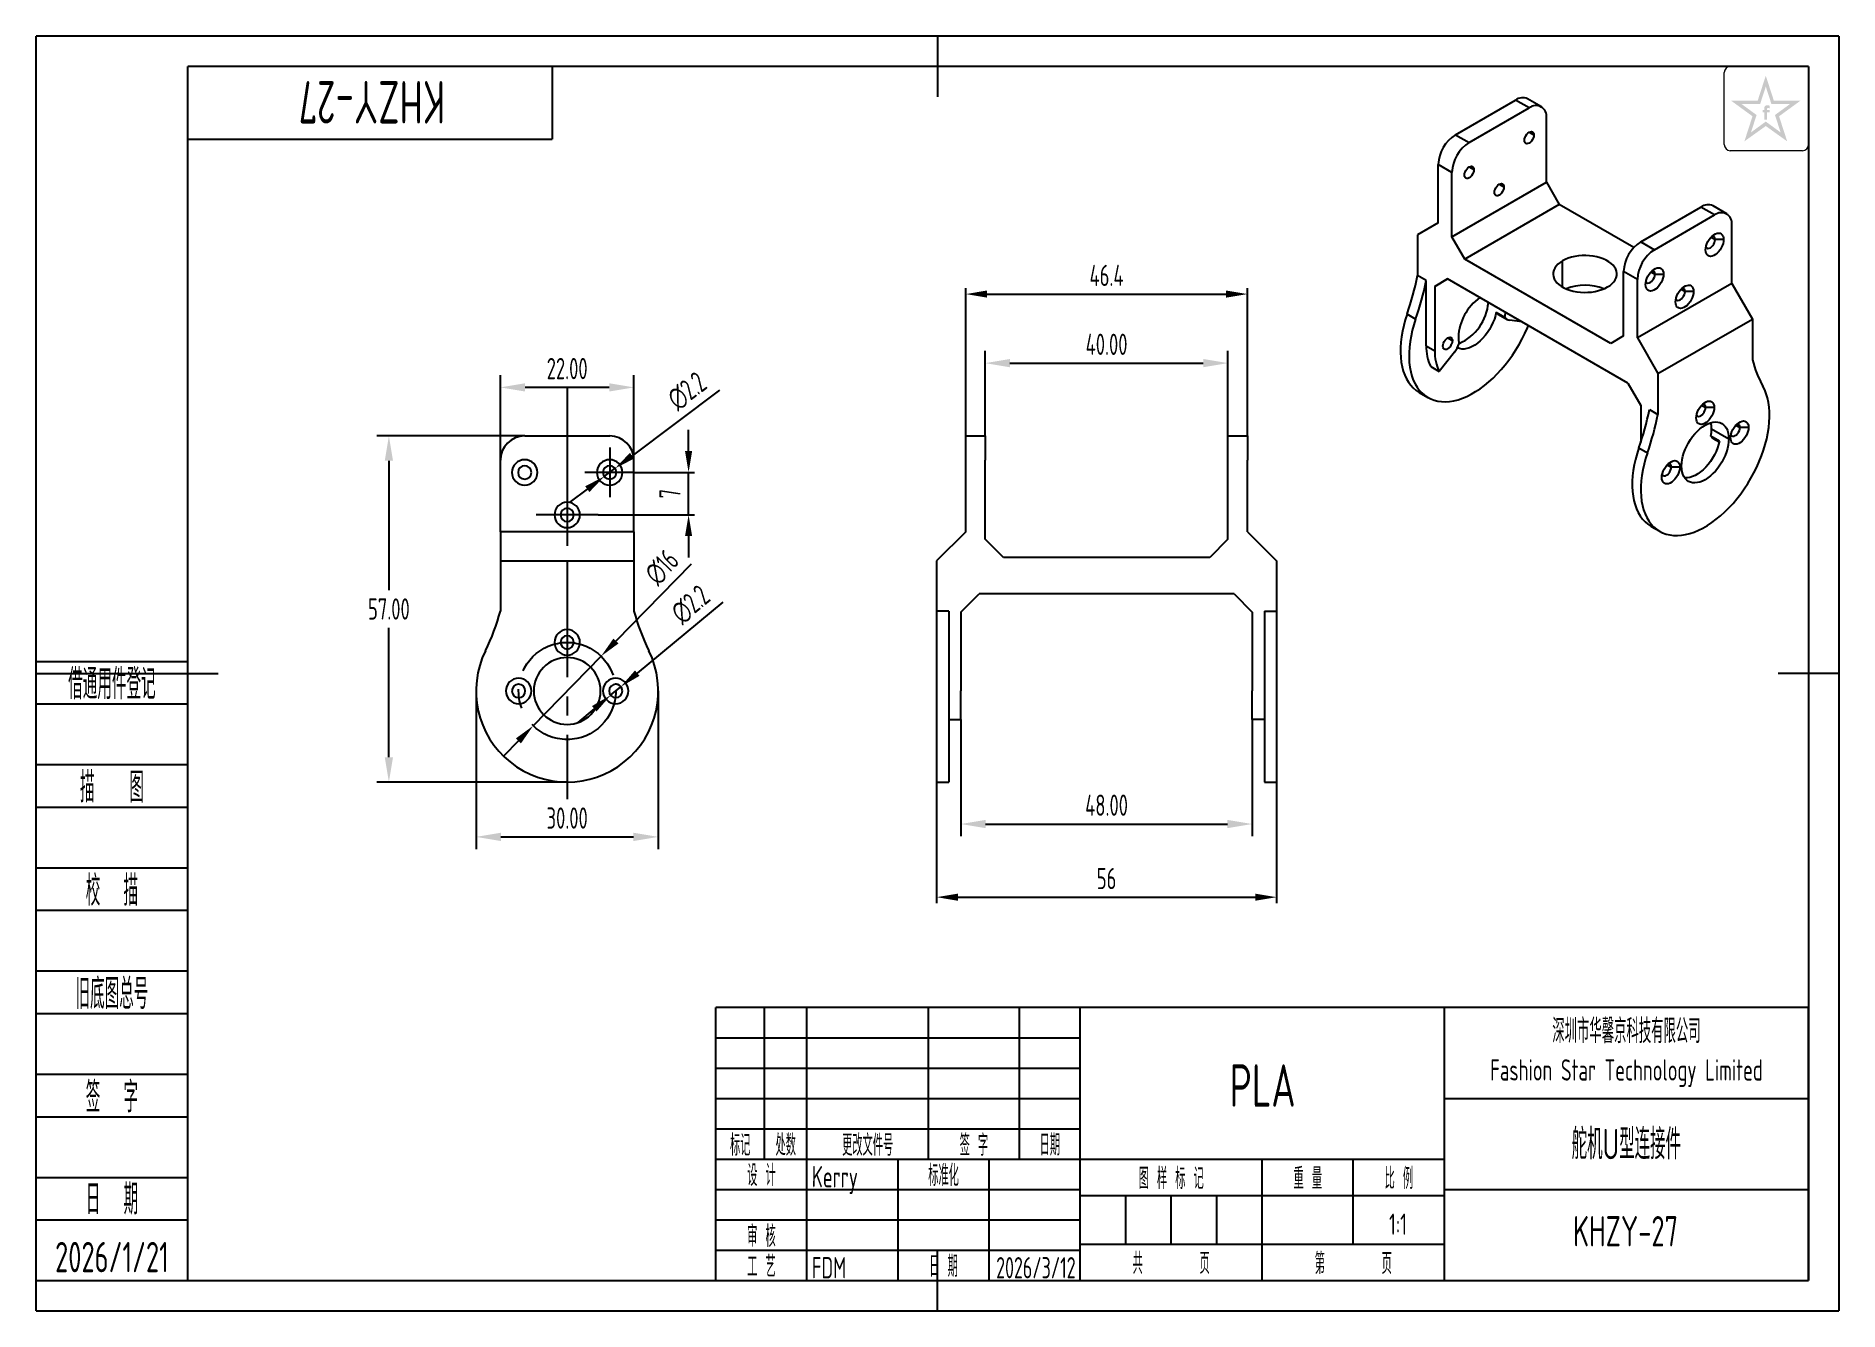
# Model space of a CAD drawing. Header units: millimetres. Extents: x 43 to 340, y 27 to 237.
import ezdxf
from ezdxf.enums import TextEntityAlignment as Align

# ---------------------------------------------------------------- set-up
doc = ezdxf.new("R2010")
doc.units = ezdxf.units.MM
doc.header["$PDSIZE"] = -1
doc.linetypes.add('CENTER2', pattern=[28.575, 19.05, -3.175, 3.175, -3.175])
for name, color, linetype in [('1轮廓实线层', 7, 'Continuous'), ('2细线层', 4, 'Continuous'), ('3中心线层', 1, 'CENTER2'), ('6文字层', 3, 'Continuous'), ('7标注层', 4, 'Continuous'), ('图框层', 7, 'Continuous')]:
    doc.layers.add(name, color=color, linetype=linetype)
doc.styles.add('PC_TEXTSTYLE', font='ISOCP.SHX', dxfattribs={"width": 0.707, "bigfont": 'GBCBIG.SHX'})
doc.styles.add('PC_TEXTSTYLE4', font='ISOCP.SHX', dxfattribs={"width": 0.707, "bigfont": 'GBCBIG.SHX'})
doc.dimstyles.new('GB_DIAMETER', dxfattribs={"dimtxt": 3.5, "dimasz": 3.5, "dimexe": 1, "dimexo": 0, "dimgap": 1.5, "dimtad": 1, "dimjust": 4, "dimdsep": 46, "dimtxsty": 'PC_TEXTSTYLE', "dimcen": 0, "dimclrd": 256, "dimclrt": 3, "dimadec": 0, "dimazin": 2, "dimtp": 0.1, "dimtm": 0.1, "dimtfac": 0.71, "dimtdec": 3, "dimtmove": 0, "dimatfit": 2, "dimfxl": 1, "dimtfill": 1, "dimarcsym": 0})
doc.dimstyles.new('GB_LINEAR', dxfattribs={"dimtxt": 3.5, "dimasz": 3.5, "dimexe": 1, "dimexo": 0, "dimgap": 1.5, "dimtad": 1, "dimdsep": 46, "dimtxsty": 'PC_TEXTSTYLE', "dimcen": 0, "dimclrd": 256, "dimclrt": 3, "dimadec": 0, "dimazin": 2, "dimtp": 0.1, "dimtm": 0.1, "dimtfac": 0.71, "dimtdec": 3, "dimtmove": 0, "dimatfit": 3, "dimfxl": 1, "dimtfill": 1, "dimarcsym": 0})

msp = doc.modelspace()

# ---------------------------------------------------------------- texts
at = {"layer": '6文字层', "insert": (305.338, 69.463), "char_height": 3.5, "width": 60, "attachment_point": 5, "style": 'PC_TEXTSTYLE4'}
msp.add_mtext('{\\H1.142857x;深圳市华馨京科技有限公司}\\P\\pxsm1,qc;Fashion Star Technology Limited', dxfattribs=at)

# ---------------------------------------------------------------- blocks, each defined once
blk = doc.blocks.new('ZwmFrameMain_A4^_^无分区图框^_^landscape')
at = {"layer": '1轮廓实线层'}
for p, q in [((123.5, 205), (123.5, 195)), ((0, 0), (0, 200)), ((267, 200), (0, 200)), ((267, 200), (267, 0)), ((-25, 100), (5, 100)), ((272, 100), (262, 100)), ((123.5, -5), (123.5, 5)), ((0, 0), (267, 0))]:
    blk.add_line(p, q, dxfattribs=at)
at = {"layer": '2细线层'}
for p, q in [((-25, -5), (-25, 205)), ((272, 205), (-25, 205)), ((272, 205), (272, -5)), ((-25, -5), (272, -5))]:
    blk.add_line(p, q, dxfattribs=at)
blk = doc.blocks.new('ZwmFrameMain_标题栏1')
at = {"layer": '1轮廓实线层'}
for p, q in [((-180, 0), (-180, 45)), ((0, 45), (-180, 45)), ((-172, 20), (-172, 45)), ((-165, 20), (-165, 45)), ((-145, 20), (-145, 45)), ((-130, 20), (-130, 45)), ((-120, 0), (-120, 45)), ((0, 0), (0, 45)), ((-60, 30), (0, 30)), ((-180, 20), (-60, 20)), ((-165, 0), (-165, 20)), ((-150, 0), (-150, 20)), ((-135, 0), (-135, 20)), ((-60, 15), (0, 15)), ((-180, 0), (0, 0))]:
    blk.add_line(p, q, dxfattribs=at)
at = {"layer": '1轮廓实线层', "color": 7}
for p, q in [((-60, 0), (-60, 45)), ((-180, 25), (-120, 25))]:
    blk.add_line(p, q, dxfattribs=at)
at = {"layer": '2细线层'}
for p, q in [((-180, 40), (-120, 40)), ((-180, 35), (-120, 35)), ((-180, 30), (-120, 30)), ((-90, 0), (-90, 20)), ((-75, 6), (-75, 20)), ((-180, 15), (-120, 15)), ((-120, 14), (-60, 14)), ((-112.5, 6), (-112.5, 14)), ((-105, 6), (-105, 14)), ((-97.5, 6), (-97.5, 14)), ((-180, 10), (-120, 10)), ((-120, 6), (-60, 6)), ((-180, 5), (-120, 5))]:
    blk.add_line(p, q, dxfattribs=at)
at = {"layer": '6文字层', "style": 'PC_TEXTSTYLE', "width": 0.667}
for s, p in [('标记', (-176, 22.5)), ('处数', (-168.5, 22.5)), (' 更改文件号 ', (-155, 22.5)), (' 签 字 ', (-137.5, 22.5)), (' 日期 ', (-125, 22.5)), (' 设 计 ', (-172.5, 17.51)), (' 标准化 ', (-142.5, 17.51)), (' 图 样 标 记 ', (-105, 17)), (' 重 量 ', (-82.5, 17)), (' 比 例 ', (-67.5, 17)), (' 审 核 ', (-172.5, 7.5)), (' 工 艺 ', (-172.5, 2.5)), (' 日 期 ', (-142.5, 2.5)), ('共       页', (-105, 3)), ('第       页', (-75, 3))]:
    blk.add_text(s, height=3.5, dxfattribs=at).set_placement(p, align=Align.MIDDLE)
at = {"layer": '6文字层', "style": 'PC_TEXTSTYLE', "flags": 8}
for tag, height, width, p, p2 in [('企业名称', 5, 3.445461, (-54.29, 34.82), (-5.27, 34.82)), ('产品名称或材料标记', 7, 1.034456, (-113.46, 28.64), (-66.42, 28.64)), ('图样名称', 5, 3.480264, (-54.79, 19.98), (-5.27, 19.98)), ('标准化', 3.5, 1.756036, (-133.83, 15.37), (-120.75, 15.37)), ('审核', 3.5, 2.723972, (-163.99, 5.37), (-150.63, 5.37)), ('重量', 3.5, 2.448074, (-88.46, 7.54), (-76.55, 7.54)), ('比例', 3.5, 2.367734, (-73.35, 7.54), (-61.93, 7.54)), ('图样代号', 5, 3.489916, (-54.79, 5.63), (-5.52, 5.63)), ('工艺', 3.5, 2.851598, (-164.21, 0.37), (-150.89, 0.37)), ('日期', 3.5, 2.733185, (-133.83, 0.37), (-120.75, 0.37)), ('共几页', 3.5, 0.953151, (-108.58, 1.48), (-101.56, 1.48))]:
    blk.add_attdef(tag, text='', height=height, dxfattribs=dict(at, width=width)).set_placement(p, p2, align=Align.FIT)
at = {"layer": '6文字层', "style": 'PC_TEXTSTYLE', "width": 9.901758, "flags": 8}
blk.add_attdef('设计', text='', height=3.5, rotation=359.5768, dxfattribs=at).set_placement((-164.23, 15.37), (-150.37, 15.27), align=Align.FIT)
at = {"layer": '6文字层', "color": 3, "style": 'PC_TEXTSTYLE', "width": 0.96618, "flags": 8}
blk.add_attdef('第几页', text='', height=3.5, dxfattribs=at).set_placement((-78.29, 1.5), (-71.16, 1.5), align=Align.FIT)
at = {"layer": '6文字层', "color": 0, "style": 'PC_TEXTSTYLE', "width": 0.715273, "flags": 8}
blk.add_attdef('图纸张数', text='', height=3.5, dxfattribs=at).set_placement((-2.66, -3.87), (4.46, -3.87), align=Align.FIT)
blk = doc.blocks.new('ZwmFrameMain_图样代号')
at = {"layer": '2细线层', "linetype": 'Continuous'}
for p in [(60, 0), (0, -12)]:
    blk.add_line(p, (60, -12), dxfattribs=at)
at = {"layer": '6文字层', "style": 'PC_TEXTSTYLE', "width": 2.827942}
blk.add_attdef('图样代号', text='', height=7, rotation=180, dxfattribs=at).set_placement((58.24, -2.4), (2.35, -2.4), align=Align.FIT)
blk = doc.blocks.new('ZwmFrameMain_附加栏')
at = {"layer": '2细线层'}
for p, q in [((-25, 102), (0, 102)), ((-25, 95), (0, 95)), ((-25, 85), (0, 85)), ((-25, 78), (0, 78)), ((-25, 68), (0, 68)), ((-25, 61), (0, 61)), ((-25, 51), (0, 51)), ((-25, 44), (0, 44)), ((-25, 34), (0, 34)), ((-25, 27), (0, 27)), ((-25, 17), (0, 17)), ((-25, 10), (0, 10)), ((-25, 0), (0, 0))]:
    blk.add_line(p, q, dxfattribs=at)
at = {"layer": '6文字层', "color": 3, "style": 'PC_TEXTSTYLE'}
for s, width, p in [('借通用件登记', 0.667, (-12.5, 98.5)), ('描   图', 0.6667, (-12.5, 81.5)), ('校  描', 0.667, (-12.5, 64.5)), ('旧底图总号', 0.667, (-12.5, 47.5)), ('签  字', 0.667, (-12.5, 30.5)), ('日  期', 0.667, (-12.49, 13.6))]:
    blk.add_text(s, height=5, dxfattribs=dict(at, width=width)).set_placement(p, align=Align.MIDDLE)
at = {"layer": '6文字层', "style": 'PC_TEXTSTYLE'}
for tag, width, p, p2 in [('借通用件登记', 0.671328, (-23.44, 86.36), (-1.25, 86.36)), ('描图', 2.120922, (-23.44, 69.36), (-1.25, 69.36)), ('校图', 2.149976, (-23.75, 52.06), (-1.25, 52.06)), ('旧底图总号', 0.761452, (-22.84, 35.67), (-1.86, 35.67)), ('签字', 2.026939, (-23.14, 18.37), (-1.56, 18.37)), ('日期', 1.89999, (-22.84, 1.37), (-2.17, 1.37))]:
    blk.add_attdef(tag, text='', height=5, dxfattribs=dict(at, width=width)).set_placement(p, p2, align=Align.FIT)
blk = doc.blocks.new('*D19')
at = {"layer": '7标注层', "color": 0, "lineweight": -2}
for p, q in [((199.69, 171.09), (199.69, 185.09)), ((239.69, 171.09), (239.69, 185.09))]:
    blk.add_line(p, q, dxfattribs=at)
at = {"layer": '7标注层', "lineweight": -2}
blk.add_line((203.77, 183.09), (235.61, 183.09), dxfattribs=at)
at = {"layer": '7标注层'}
for points in [[(203.77, 183.77), (203.77, 182.41), (199.69, 183.09)], [(235.61, 182.41), (235.61, 183.77), (239.69, 183.09)]]:
    blk.add_solid(points, dxfattribs=at)
at = {"layer": 'Defpoints', "color": 0}
for p in [(239.69, 183.09), (199.69, 171.09), (239.69, 171.09)]:
    blk.add_point(p, dxfattribs=at)
at = {"layer": '7标注层', "color": 3, "insert": (219.69, 186.19), "char_height": 3.5, "attachment_point": 5, "style": 'PC_TEXTSTYLE', "bg_fill": 3, "box_fill_scale": 1.1, "bg_fill_color": 257, "bg_fill_transparency": 0}
blk.add_mtext('40.00', dxfattribs=at)
blk = doc.blocks.new('*D20')
at = {"layer": '7标注层', "color": 0, "lineweight": -2}
for p, q in [((195.69, 124.38), (195.69, 105.17)), ((243.69, 124.38), (243.69, 105.17))]:
    blk.add_line(p, q, dxfattribs=at)
at = {"layer": '7标注层', "lineweight": -2}
blk.add_line((199.77, 107.17), (239.61, 107.17), dxfattribs=at)
at = {"layer": '7标注层'}
for points in [[(199.77, 107.85), (199.77, 106.49), (195.69, 107.17)], [(239.61, 106.49), (239.61, 107.85), (243.69, 107.17)]]:
    blk.add_solid(points, dxfattribs=at)
at = {"layer": 'Defpoints', "color": 0}
for p in [(195.69, 124.38), (243.69, 124.38), (243.69, 107.17)]:
    blk.add_point(p, dxfattribs=at)
at = {"layer": '7标注层', "color": 3, "insert": (219.69, 110.27), "char_height": 3.5, "attachment_point": 5, "style": 'PC_TEXTSTYLE', "bg_fill": 3, "box_fill_scale": 1.1, "bg_fill_color": 257, "bg_fill_transparency": 0}
blk.add_mtext('48.00', dxfattribs=at)
blk = doc.blocks.new('*D21')
at = {"layer": '7标注层', "color": 0, "lineweight": -2}
for p, q in [((115.83, 129.09), (115.83, 103.05)), ((145.83, 129.09), (145.83, 103.05))]:
    blk.add_line(p, q, dxfattribs=at)
at = {"layer": '7标注层', "lineweight": -2}
blk.add_line((119.91, 105.05), (141.75, 105.05), dxfattribs=at)
at = {"layer": '7标注层'}
for points in [[(119.91, 105.73), (119.91, 104.37), (115.83, 105.05)], [(141.75, 104.37), (141.75, 105.73), (145.83, 105.05)]]:
    blk.add_solid(points, dxfattribs=at)
at = {"layer": 'Defpoints', "color": 0}
for p in [(115.83, 129.09), (145.83, 129.09), (145.83, 105.05)]:
    blk.add_point(p, dxfattribs=at)
at = {"layer": '7标注层', "color": 3, "insert": (130.83, 108.15), "char_height": 3.5, "attachment_point": 5, "style": 'PC_TEXTSTYLE', "bg_fill": 3, "box_fill_scale": 1.1, "bg_fill_color": 257, "bg_fill_transparency": 0}
blk.add_mtext('30.00', dxfattribs=at)
blk = doc.blocks.new('*D22')
at = {"layer": '7标注层', "color": 0, "lineweight": -2}
for p, q in [((119.83, 167.09), (119.83, 181.09)), ((141.83, 167.09), (141.83, 181.09))]:
    blk.add_line(p, q, dxfattribs=at)
at = {"layer": '7标注层', "lineweight": -2}
blk.add_line((137.75, 179.09), (123.91, 179.09), dxfattribs=at)
at = {"layer": '7标注层'}
for points in [[(123.91, 179.77), (123.91, 178.41), (119.83, 179.09)], [(137.75, 178.41), (137.75, 179.77), (141.83, 179.09)]]:
    blk.add_solid(points, dxfattribs=at)
at = {"layer": 'Defpoints', "color": 0}
for p in [(119.83, 179.09), (119.83, 167.09), (141.83, 167.09)]:
    blk.add_point(p, dxfattribs=at)
at = {"layer": '7标注层', "color": 3, "insert": (130.83, 182.19), "char_height": 3.5, "attachment_point": 5, "style": 'PC_TEXTSTYLE', "bg_fill": 3, "box_fill_scale": 1.1, "bg_fill_color": 257, "bg_fill_transparency": 0}
blk.add_mtext('22.00', dxfattribs=at)
blk = doc.blocks.new('*D23')
at = {"layer": '7标注层', "color": 0, "lineweight": -2}
for p, q in [((123.83, 171.09), (99.46, 171.09)), ((130.83, 114.09), (99.46, 114.09))]:
    blk.add_line(p, q, dxfattribs=at)
at = {"layer": '7标注层', "lineweight": -2}
for p, q in [((101.46, 167.01), (101.46, 145.69)), ((101.46, 118.17), (101.46, 139.49))]:
    blk.add_line(p, q, dxfattribs=at)
at = {"layer": '7标注层'}
for points in [[(102.14, 167.01), (100.78, 167.01), (101.46, 171.09)], [(100.78, 118.17), (102.14, 118.17), (101.46, 114.09)]]:
    blk.add_solid(points, dxfattribs=at)
at = {"layer": 'Defpoints', "color": 0}
for p in [(123.83, 171.09), (101.46, 114.09), (130.83, 114.09)]:
    blk.add_point(p, dxfattribs=at)
at = {"layer": '7标注层', "color": 3, "insert": (101.46, 142.59), "char_height": 3.5, "attachment_point": 5, "style": 'PC_TEXTSTYLE', "bg_fill": 3, "box_fill_scale": 1.1, "bg_fill_color": 257, "bg_fill_transparency": 0}
blk.add_mtext('57.00', dxfattribs=at)
blk = doc.blocks.new('*D24')
at = {"layer": '7标注层', "lineweight": -2}
for p, q in [((155.91, 178.61), (141.52, 167.84)), ((136.95, 164.43), (138.71, 165.74)), ((134.15, 162.33), (131.35, 160.23))]:
    blk.add_line(p, q, dxfattribs=at)
at = {"layer": '7标注层'}
for points in [[(141.17, 168.31), (141.87, 167.37), (138.71, 165.74)], [(134.5, 161.86), (133.8, 162.8), (136.95, 164.43)]]:
    blk.add_solid(points, dxfattribs=at)
at = {"layer": 'Defpoints', "color": 0}
for p in [(136.95, 164.43), (138.71, 165.74)]:
    blk.add_point(p, dxfattribs=at)
at = {"layer": '7标注层', "color": 3, "insert": (150.58, 178.47), "char_height": 3.5, "attachment_point": 5, "rotation": 36.802, "style": 'PC_TEXTSTYLE', "bg_fill": 3, "box_fill_scale": 1.1, "bg_fill_color": 257, "bg_fill_transparency": 0}
blk.add_mtext('∅2.2', dxfattribs=at)
blk = doc.blocks.new('*D25')
at = {"layer": '7标注层', "lineweight": -2}
for p, q in [((156.46, 143.72), (142.37, 132.02)), ((137.99, 128.38), (139.68, 129.79)), ((135.29, 126.15), (132.6, 123.91))]:
    blk.add_line(p, q, dxfattribs=at)
at = {"layer": '7标注层', "color": 0, "lineweight": -2}
blk.add_arc((138.83, 129.09), 1.1, 0, 93.7654, dxfattribs=at)
at = {"layer": '7标注层'}
for points in [[(142, 132.47), (142.75, 131.57), (139.68, 129.79)], [(135.67, 125.7), (134.92, 126.6), (137.99, 128.38)]]:
    blk.add_solid(points, dxfattribs=at)
at = {"layer": 'Defpoints', "color": 0}
for p in [(137.99, 128.38), (139.68, 129.79)]:
    blk.add_point(p, dxfattribs=at)
at = {"layer": '7标注层', "color": 3, "insert": (151.15, 143.31), "char_height": 3.5, "attachment_point": 5, "rotation": 39.694, "style": 'PC_TEXTSTYLE', "bg_fill": 3, "box_fill_scale": 1.1, "bg_fill_color": 257, "bg_fill_transparency": 0}
blk.add_mtext('∅2.2', dxfattribs=at)
blk = doc.blocks.new('*D26')
at = {"layer": '7标注层', "color": 0, "lineweight": -2}
for p, q in [((191.69, 114.09), (191.69, 94.12)), ((247.69, 114.09), (247.69, 94.12))]:
    blk.add_line(p, q, dxfattribs=at)
at = {"layer": '7标注层', "lineweight": -2}
blk.add_line((195.19, 95.12), (244.19, 95.12), dxfattribs=at)
at = {"layer": '7标注层'}
for points in [[(195.19, 95.7), (195.19, 94.53), (191.69, 95.12)], [(244.19, 94.53), (244.19, 95.7), (247.69, 95.12)]]:
    blk.add_solid(points, dxfattribs=at)
at = {"layer": 'Defpoints', "color": 0}
for p in [(191.69, 114.09), (247.69, 114.09), (247.69, 95.12)]:
    blk.add_point(p, dxfattribs=at)
at = {"layer": '7标注层', "color": 3, "insert": (219.69, 98.19), "char_height": 3.5, "attachment_point": 5, "style": 'PC_TEXTSTYLE', "bg_fill": 3, "box_fill_scale": 1.1, "bg_fill_color": 257, "bg_fill_transparency": 0}
blk.add_mtext('56', dxfattribs=at)
blk = doc.blocks.new('*D27')
at = {"layer": '7标注层', "color": 0, "lineweight": -2}
for p, q in [((196.49, 171.09), (196.49, 195.46)), ((242.89, 171.09), (242.89, 195.46))]:
    blk.add_line(p, q, dxfattribs=at)
at = {"layer": '7标注层', "lineweight": -2}
blk.add_line((199.99, 194.46), (239.39, 194.46), dxfattribs=at)
at = {"layer": '7标注层'}
for points in [[(199.99, 195.05), (199.99, 193.88), (196.49, 194.46)], [(239.39, 193.88), (239.39, 195.05), (242.89, 194.46)]]:
    blk.add_solid(points, dxfattribs=at)
at = {"layer": 'Defpoints', "color": 0}
for p in [(242.89, 194.46), (196.49, 171.09), (242.89, 171.09)]:
    blk.add_point(p, dxfattribs=at)
at = {"layer": '7标注层', "color": 3, "insert": (219.69, 197.54), "char_height": 3.5, "attachment_point": 5, "style": 'PC_TEXTSTYLE', "bg_fill": 3, "box_fill_scale": 1.1, "bg_fill_color": 257, "bg_fill_transparency": 0}
blk.add_mtext('46.4', dxfattribs=at)
blk = doc.blocks.new('*D28')
at = {"layer": '7标注层', "lineweight": -2}
for p, q in [((151.24, 149.98), (138.87, 137.31)), ((125.24, 123.36), (136.42, 134.81)), ((122.8, 120.86), (120.35, 118.35))]:
    blk.add_line(p, q, dxfattribs=at)
at = {"layer": '7标注层'}
for points in [[(138.45, 137.72), (139.29, 136.91), (136.42, 134.81)], [(123.22, 120.45), (122.38, 121.27), (125.24, 123.36)]]:
    blk.add_solid(points, dxfattribs=at)
at = {"layer": 'Defpoints', "color": 0}
for p in [(136.42, 134.81), (125.24, 123.36)]:
    blk.add_point(p, dxfattribs=at)
at = {"layer": '7标注层', "color": 3, "insert": (146.43, 149.46), "char_height": 3.5, "attachment_point": 5, "rotation": 45.6797, "style": 'PC_TEXTSTYLE', "bg_fill": 3, "box_fill_scale": 1.1, "bg_fill_color": 257, "bg_fill_transparency": 0}
blk.add_mtext('∅16', dxfattribs=at)
blk = doc.blocks.new('*D29')
at = {"layer": '7标注层', "lineweight": -2}
for p, q in [((150.83, 168.59), (150.83, 172.09)), ((150.83, 158.09), (150.83, 165.09)), ((150.83, 154.59), (150.83, 151.09))]:
    blk.add_line(p, q, dxfattribs=at)
at = {"layer": '7标注层', "color": 0, "lineweight": -2}
for p, q in [((141.93, 165.09), (151.83, 165.09)), ((135.93, 158.09), (151.83, 158.09))]:
    blk.add_line(p, q, dxfattribs=at)
at = {"layer": '7标注层'}
for points in [[(150.25, 168.59), (151.42, 168.59), (150.83, 165.09)], [(151.42, 154.59), (150.25, 154.59), (150.83, 158.09)]]:
    blk.add_solid(points, dxfattribs=at)
at = {"layer": 'Defpoints', "color": 0}
for p in [(141.93, 165.09), (135.93, 158.09)]:
    blk.add_point(p, dxfattribs=at)
at = {"layer": '7标注层', "color": 3, "insert": (147.76, 161.59), "char_height": 3.5, "attachment_point": 5, "rotation": 90, "style": 'PC_TEXTSTYLE', "bg_fill": 3, "box_fill_scale": 1.1, "bg_fill_color": 257, "bg_fill_transparency": 0}
blk.add_mtext('7', dxfattribs=at)
at = {"layer": 'Defpoints', "color": 0}
blk.add_point((150.83, 165.09), dxfattribs=at)

# ---------------------------------------------------------------- hatches: boundary and pattern name
at = {"layer": '6文字层', "lineweight": 5}
h = msp.add_hatch(color=2, dxfattribs=at)
edge = h.paths.add_edge_path(flags=0)
edge.add_line((328.51, 224.382), (328.906, 224.382))
edge.add_line((328.906, 224.382), (328.906, 224.808))
edge.add_line((328.906, 224.808), (328.514, 224.808))
edge.add_line((328.514, 224.808), (328.514, 225.016))
edge.add_spline(control_points=[(328.514, 225.016), (328.514, 225.041), (328.513, 225.138), (328.702, 225.108), (328.82, 225.09), (328.887, 225.073), (328.915, 225.066)], knot_values=[0, 0, 0, 0, 1.4943482, 5.8188355, 8.4876202, 10.3632598, 10.3632598, 10.3632598, 10.3632598], degree=3, periodic=0)
edge.add_line((328.915, 225.066), (328.915, 225.502))
edge.add_spline(control_points=[(328.915, 225.502), (328.843, 225.519), (328.67, 225.56), (328.422, 225.581), (328.193, 225.478), (328.077, 225.333), (328.058, 225.223), (328.053, 225.192)], knot_values=[0, 0, 0, 0, 4.9341397, 11.9452686, 16.0265909, 21.3569295, 23.4510995, 23.4510995, 23.4510995, 23.4510995], degree=3, periodic=0)
edge.add_line((328.053, 225.192), (328.053, 224.808))
edge.add_line((328.053, 224.808), (327.766, 224.808))
edge.add_line((327.766, 224.808), (327.766, 224.382))
edge.add_line((327.766, 224.382), (328.055, 224.382))
edge.add_line((328.055, 224.382), (328.055, 223.192))
edge.add_line((328.055, 223.192), (328.51, 223.192))
edge.add_line((328.51, 223.192), (328.51, 224.382))
h.paths.add_polyline_path([(333.966, 226.296), (329.626, 226.296), (328.286, 230.436), (326.946, 226.296), (322.606, 226.296), (326.1, 223.748), (324.76, 219.62), (328.286, 222.144), (331.812, 219.62), (330.472, 223.748)])
h.paths.add_polyline_path([(329.799, 223.96), (330.732, 221.087), (328.286, 222.877), (325.84, 221.087), (326.772, 223.96), (324.319, 225.749), (327.35, 225.749), (328.286, 228.636), (329.221, 225.749), (332.253, 225.749)], flags=16)

# ---------------------------------------------------------------- linework, layer by layer
at = {"color": 7, "linetype": 'Continuous', "lineweight": 25}
for p, q in [((277.152, 220.716), (287.052, 226.431)), ((291.314, 225.323), (289.052, 226.629)), ((279.415, 219.41), (289.314, 225.125)), ((292.143, 212.876), (292.143, 223.491)), ((274.324, 206.192), (274.324, 215.817)), ((276.587, 203.896), (276.587, 214.511)), ((276.587, 203.896), (292.143, 212.876)), ((292.143, 212.876), (294.264, 209.202)), ((294.264, 209.202), (278.708, 200.221)), ((306.534, 202.119), (294.264, 209.202)), ((307.699, 203.082), (317.599, 208.796)), ((321.861, 207.688), (319.599, 208.994)), ((274.324, 206.192), (270.93, 204.232)), ((309.962, 201.775), (319.861, 207.49)), ((322.69, 196.232), (322.69, 205.857)), ((270.93, 204.232), (270.93, 197.497)), ((278.708, 200.221), (276.587, 203.896)), ((302.749, 186.343), (278.708, 200.221)), ((272.344, 196.681), (270.93, 197.497)), ((272.344, 185.931), (272.344, 196.681)), ((273.758, 195.73), (275.879, 196.955)), ((275.88, 196.955), (273.758, 195.73)), ((305.578, 179.81), (275.879, 196.955)), ((304.871, 187.568), (304.871, 198.183)), ((307.134, 187.252), (307.134, 196.876)), ((322.69, 196.232), (307.134, 187.252)), ((322.69, 196.232), (326.084, 190.353)), ((273.758, 195.73), (273.758, 185.115)), ((283.89, 191.483), (285.304, 190.666)), ((284.279, 191.089), (285.693, 190.273)), ((288.143, 189.875), (286.085, 190.142)), ((310.528, 181.373), (326.084, 190.353)), ((326.084, 190.353), (326.084, 183.619)), ((304.871, 187.568), (302.749, 186.343)), ((307.134, 187.252), (310.528, 181.373)), ((276.987, 184.89), (274.506, 181.704)), ((273.092, 182.52), (274.506, 181.704)), ((310.528, 181.373), (310.528, 174.638)), ((271.208, 178.247), (272.623, 177.431)), ((305.578, 179.81), (307.699, 176.136)), ((307.699, 176.136), (307.699, 170.086)), ((309.113, 175.454), (310.528, 174.638)), ((123.833, 171.086), (137.833, 171.086)), ((196.485, 171.086), (199.685, 171.086)), ((196.485, 167.086), (196.485, 171.086)), ((199.685, 171.086), (199.685, 167.086)), ((239.685, 171.086), (242.885, 171.086)), ((239.685, 167.086), (239.685, 171.086)), ((242.885, 171.086), (242.885, 167.086)), ((320.659, 170.256), (319.245, 171.072)), ((319.634, 170.679), (320.628, 170.105)), ((119.833, 155.299), (119.833, 167.086)), ((141.833, 155.299), (141.833, 167.086)), ((196.485, 155.299), (196.485, 167.086)), ((199.685, 154.086), (199.685, 167.086)), ((239.685, 154.086), (239.685, 167.086)), ((242.885, 155.299), (242.885, 167.086)), ((119.833, 155.299), (119.833, 150.499)), ((141.833, 155.299), (119.833, 155.299)), ((141.833, 155.299), (141.833, 150.499)), ((196.485, 155.299), (191.685, 150.499)), ((242.885, 155.299), (247.685, 150.499)), ((309.392, 156.204), (310.806, 155.388)), ((202.685, 151.086), (199.685, 154.086)), ((239.685, 154.086), (236.685, 151.086)), ((119.833, 150.499), (119.833, 142.251)), ((119.833, 150.499), (141.833, 150.499)), ((141.833, 150.499), (141.833, 142.251)), ((191.685, 150.499), (191.685, 142.251)), ((236.685, 151.086), (202.685, 151.086)), ((247.685, 150.499), (247.685, 142.251)), ((195.685, 142.086), (198.685, 145.086)), ((240.685, 145.086), (198.685, 145.086)), ((240.685, 145.086), (243.685, 142.086)), ((193.685, 142.251), (191.685, 142.251)), ((191.685, 142.251), (191.685, 135.716)), ((193.685, 142.251), (193.685, 135.716)), ((195.685, 142.086), (195.685, 129.086)), ((243.685, 142.086), (243.685, 129.086)), ((245.685, 142.251), (247.685, 142.251)), ((245.685, 142.251), (245.685, 135.716)), ((247.685, 142.251), (247.685, 135.716)), ((191.685, 135.716), (191.685, 114.086)), ((193.685, 135.716), (193.685, 114.086)), ((245.685, 135.716), (245.685, 114.086)), ((247.685, 135.716), (247.685, 114.086)), ((195.685, 124.379), (195.685, 129.086)), ((243.685, 124.379), (243.685, 129.086)), ((193.685, 124.379), (195.685, 124.379)), ((245.685, 124.379), (243.685, 124.379)), ((191.685, 114.086), (193.685, 114.086)), ((245.685, 114.086), (247.685, 114.086))]:
    msp.add_line(p, q, dxfattribs=at)
at = {"color": 1, "linetype": 'Continuous', "lineweight": 25}
for p, q in [((289.314, 225.125), (287.052, 226.431)), ((277.152, 220.716), (279.415, 219.41)), ((289.314, 221.123), (290.092, 220.674)), ((276.587, 214.511), (274.324, 215.817)), ((279.415, 215.409), (280.193, 214.96)), ((284.365, 212.55), (285.143, 212.101)), ((319.861, 207.49), (317.599, 208.796)), ((307.699, 203.082), (309.962, 201.775)), ((319.275, 203.828), (319.932, 203.448)), ((321.346, 203.448), (319.932, 203.448)), ((294.795, 195.629), (294.795, 199.915)), ((307.134, 196.876), (304.871, 198.183)), ((309.375, 198.113), (310.033, 197.733)), ((310.033, 197.733), (311.447, 197.733)), ((314.325, 195.254), (314.982, 194.875)), ((316.397, 194.875), (314.982, 194.875)), ((270.608, 190.343), (269.194, 191.159)), ((275.879, 187.238), (276.657, 186.789)), ((272.344, 185.931), (273.758, 185.115)), ((317.719, 176.148), (318.377, 175.768)), ((319.791, 175.768), (318.377, 175.768)), ((323.376, 172.881), (324.033, 172.502)), ((325.448, 172.502), (324.033, 172.502)), ((319.366, 172.257), (322.195, 170.624)), ((307.377, 169.116), (308.792, 168.3)), ((312.062, 166.35), (312.72, 165.97)), ((314.134, 165.97), (312.72, 165.97))]:
    msp.add_line(p, q, dxfattribs=at)
at = {"color": 7, "linetype": 'Continuous', "lineweight": 25, "flags": 128}
for points in [[(288.537, 219.776), (288.563, 220.024), (288.641, 220.286), (288.764, 220.543), (288.926, 220.779), (289.113, 220.977), (289.314, 221.124), (289.516, 221.209), (289.703, 221.228), (289.864, 221.178), (289.988, 221.063), (290.066, 220.892), (290.092, 220.674)], [(290.092, 220.674), (290.066, 220.427), (289.988, 220.165), (289.864, 219.908), (289.703, 219.672), (289.516, 219.474), (289.314, 219.327), (289.113, 219.242), (288.926, 219.223), (288.764, 219.273), (288.641, 219.387), (288.563, 219.559), (288.537, 219.776)], [(278.637, 214.061), (278.664, 214.309), (278.741, 214.571), (278.865, 214.828), (279.026, 215.064), (279.214, 215.262), (279.415, 215.409), (279.616, 215.494), (279.804, 215.513), (279.965, 215.463), (280.089, 215.348), (280.166, 215.177), (280.193, 214.96)], [(280.193, 214.96), (280.166, 214.712), (280.089, 214.45), (279.965, 214.193), (279.804, 213.957), (279.616, 213.759), (279.415, 213.612), (279.214, 213.527), (279.026, 213.508), (278.865, 213.558), (278.741, 213.673), (278.664, 213.844), (278.637, 214.061)], [(283.587, 211.203), (283.613, 211.451), (283.691, 211.712), (283.815, 211.97), (283.976, 212.205), (284.163, 212.403), (284.365, 212.55), (284.566, 212.636), (284.754, 212.654), (284.915, 212.605), (285.038, 212.49), (285.116, 212.318), (285.143, 212.101)], [(285.143, 212.101), (285.116, 211.853), (285.038, 211.592), (284.915, 211.335), (284.754, 211.099), (284.566, 210.901), (284.365, 210.754), (284.163, 210.668), (283.976, 210.65), (283.815, 210.699), (283.691, 210.814), (283.613, 210.986), (283.587, 211.203)], [(318.377, 201.734), (318.402, 202.063), (318.477, 202.411), (318.599, 202.765), (318.764, 203.113), (318.967, 203.443), (319.2, 203.744), (319.455, 204.006), (319.724, 204.219), (319.998, 204.377), (320.268, 204.475), (320.523, 204.508), (320.756, 204.476), (320.959, 204.38), (321.124, 204.222), (321.246, 204.01), (321.321, 203.749), (321.346, 203.448)], [(321.346, 203.448), (321.321, 203.118), (321.246, 202.771), (321.124, 202.417), (320.959, 202.069), (320.756, 201.739), (320.523, 201.438), (320.268, 201.176), (319.998, 200.963), (319.724, 200.804), (319.455, 200.707), (319.2, 200.674), (318.967, 200.706), (318.764, 200.802), (318.599, 200.959), (318.477, 201.172), (318.402, 201.433), (318.377, 201.734)], [(318.435, 202.243), (318.481, 202.161), (318.604, 202.046), (318.765, 201.997), (318.953, 202.015), (319.154, 202.101), (319.356, 202.248), (319.543, 202.446), (319.704, 202.682), (319.828, 202.939), (319.906, 203.2), (319.932, 203.448)], [(319.932, 203.448), (319.906, 203.665), (319.828, 203.837), (319.704, 203.952), (319.543, 204.001), (319.449, 204.001)], [(294.795, 199.915), (294.389, 199.652), (294.038, 199.363), (293.749, 199.053), (293.523, 198.726), (293.365, 198.385), (293.277, 198.036), (293.259, 197.684), (293.312, 197.333), (293.436, 196.988), (293.628, 196.653), (293.886, 196.334), (294.206, 196.034), (294.585, 195.757), (295.017, 195.508), (295.496, 195.29), (296.015, 195.105), (296.568, 194.956), (297.148, 194.845), (297.746, 194.773), (298.354, 194.743), (298.964, 194.753), (299.568, 194.804), (300.158, 194.895), (300.726, 195.025), (301.263, 195.193), (301.763, 195.395), (302.219, 195.629)], [(302.219, 195.629), (302.625, 195.892), (302.975, 196.181), (303.265, 196.491), (303.49, 196.819), (303.648, 197.159), (303.737, 197.508), (303.755, 197.86), (303.701, 198.212), (303.578, 198.557), (303.386, 198.891), (303.128, 199.211), (302.807, 199.511), (302.429, 199.787), (301.997, 200.036), (301.518, 200.255), (300.998, 200.44), (300.445, 200.589), (299.866, 200.7), (299.268, 200.771), (298.66, 200.802), (298.049, 200.791), (297.445, 200.74), (296.855, 200.649), (296.288, 200.519), (295.751, 200.352), (295.251, 200.15), (294.795, 199.915)], [(308.477, 196.019), (308.502, 196.349), (308.577, 196.696), (308.699, 197.05), (308.865, 197.398), (309.067, 197.728), (309.3, 198.029), (309.556, 198.291), (309.825, 198.504), (310.099, 198.663), (310.368, 198.76), (310.624, 198.793), (310.857, 198.761), (311.059, 198.665), (311.224, 198.508), (311.347, 198.295), (311.422, 198.034), (311.447, 197.733)], [(311.447, 197.733), (311.422, 197.404), (311.347, 197.056), (311.224, 196.702), (311.059, 196.354), (310.857, 196.024), (310.624, 195.723), (310.368, 195.461), (310.099, 195.248), (309.825, 195.09), (309.556, 194.992), (309.3, 194.959), (309.067, 194.991), (308.865, 195.087), (308.699, 195.245), (308.577, 195.457), (308.502, 195.718), (308.477, 196.019)], [(308.535, 196.528), (308.581, 196.446), (308.705, 196.332), (308.866, 196.282), (309.054, 196.3), (309.255, 196.386), (309.456, 196.533), (309.644, 196.731), (309.805, 196.967), (309.928, 197.224), (310.006, 197.486), (310.033, 197.733)], [(310.033, 197.733), (310.006, 197.95), (309.928, 198.122), (309.805, 198.237), (309.644, 198.287), (309.55, 198.286)], [(313.427, 193.16), (313.452, 193.49), (313.527, 193.838), (313.649, 194.192), (313.814, 194.539), (314.017, 194.87), (314.25, 195.171), (314.505, 195.432), (314.775, 195.646), (315.049, 195.804), (315.318, 195.902), (315.574, 195.935), (315.807, 195.903), (316.009, 195.806), (316.174, 195.649), (316.296, 195.436), (316.371, 195.175), (316.397, 194.875)], [(316.397, 194.875), (316.371, 194.545), (316.296, 194.198), (316.174, 193.844), (316.009, 193.496), (315.807, 193.166), (315.574, 192.865), (315.318, 192.603), (315.049, 192.389), (314.775, 192.231), (314.505, 192.134), (314.25, 192.101), (314.017, 192.133), (313.814, 192.229), (313.649, 192.386), (313.527, 192.599), (313.452, 192.86), (313.427, 193.16)], [(313.485, 193.67), (313.531, 193.588), (313.655, 193.473), (313.816, 193.424), (314.003, 193.442), (314.205, 193.528), (314.406, 193.675), (314.593, 193.873), (314.755, 194.108), (314.878, 194.366), (314.956, 194.627), (314.982, 194.875)], [(314.982, 194.875), (314.956, 195.092), (314.878, 195.264), (314.755, 195.379), (314.593, 195.428), (314.5, 195.427)], [(269.194, 191.159), (268.894, 190.218), (268.641, 189.283), (268.435, 188.356), (268.278, 187.443), (268.17, 186.548), (268.112, 185.675), (268.104, 184.828), (268.146, 184.012), (268.239, 183.23), (268.38, 182.486), (268.571, 181.783), (268.809, 181.124), (269.094, 180.514), (269.425, 179.954), (269.799, 179.448), (270.216, 178.997), (270.673, 178.604), (271.167, 178.271), (271.208, 178.247)], [(270.608, 190.343), (270.308, 189.402), (270.055, 188.466), (269.849, 187.54), (269.692, 186.627), (269.584, 185.731), (269.526, 184.859), (269.518, 184.012), (269.561, 183.196), (269.653, 182.413), (269.794, 181.669), (269.985, 180.966), (270.223, 180.308), (270.508, 179.698), (270.839, 179.138), (271.213, 178.631), (271.63, 178.181), (272.087, 177.788), (272.582, 177.455), (273.112, 177.183), (273.675, 176.974), (274.269, 176.828), (274.891, 176.747), (275.537, 176.73), (276.205, 176.778), (276.892, 176.891), (277.594, 177.067), (278.308, 177.307), (279.03, 177.608), (279.757, 177.97), (280.487, 178.391), (281.214, 178.869), (281.937, 179.402), (282.65, 179.986), (283.352, 180.62), (284.039, 181.3), (284.707, 182.024), (285.353, 182.787), (285.975, 183.586), (286.569, 184.417), (287.132, 185.277), (287.663, 186.161), (288.157, 187.065), (288.614, 187.985), (289.031, 188.917), (289.18, 189.277)], [(283.89, 191.483), (283.754, 190.914), (283.571, 190.338), (283.343, 189.764), (283.072, 189.198), (282.762, 188.648), (282.418, 188.122), (282.043, 187.626), (281.643, 187.166), (281.223, 186.75), (280.788, 186.382), (280.345, 186.067), (279.899, 185.809), (279.456, 185.612), (279.021, 185.479), (278.601, 185.41), (278.201, 185.408), (277.827, 185.471), (277.482, 185.6), (277.457, 185.612)], [(275.102, 185.891), (275.128, 186.138), (275.206, 186.4), (275.329, 186.657), (275.49, 186.893), (275.678, 187.091), (275.879, 187.238), (276.081, 187.323), (276.268, 187.342), (276.429, 187.292), (276.553, 187.178), (276.631, 187.006), (276.657, 186.789)], [(276.657, 186.789), (276.631, 186.541), (276.553, 186.279), (276.429, 186.022), (276.268, 185.786), (276.081, 185.588), (275.879, 185.441), (275.678, 185.356), (275.49, 185.337), (275.329, 185.387), (275.206, 185.502), (275.128, 185.673), (275.102, 185.891)], [(308.792, 168.3), (308.492, 167.359), (308.239, 166.423), (308.033, 165.497), (307.876, 164.584), (307.768, 163.688), (307.71, 162.816), (307.702, 161.969), (307.744, 161.153), (307.837, 160.37), (307.978, 159.626), (308.169, 158.923), (308.407, 158.265), (308.692, 157.655), (309.023, 157.095), (309.397, 156.588), (309.814, 156.138), (310.271, 155.745), (310.765, 155.412), (311.296, 155.14), (311.859, 154.931), (312.453, 154.785), (313.075, 154.704), (313.721, 154.687), (314.389, 154.735), (315.076, 154.848), (315.778, 155.024), (316.491, 155.264), (317.214, 155.565), (317.941, 155.927), (318.67, 156.348), (319.398, 156.826), (320.12, 157.359), (320.834, 157.943), (321.536, 158.577), (322.222, 159.257), (322.89, 159.981), (323.537, 160.744), (324.159, 161.543), (324.752, 162.374), (325.316, 163.234), (325.846, 164.118), (326.341, 165.022), (326.798, 165.942), (327.214, 166.874), (327.589, 167.813), (327.919, 168.754), (328.205, 169.694), (328.443, 170.627), (328.633, 171.55), (328.775, 172.458), (328.867, 173.347), (328.909, 174.212), (328.902, 175.049), (328.844, 175.855), (328.736, 176.626), (328.579, 177.357), (328.373, 178.047), (328.12, 178.69), (327.82, 179.285)], [(316.821, 174.054), (316.846, 174.383), (316.921, 174.731), (317.043, 175.085), (317.208, 175.433), (317.411, 175.763), (317.644, 176.064), (317.899, 176.326), (318.169, 176.539), (318.443, 176.697), (318.712, 176.795), (318.968, 176.828), (319.201, 176.796), (319.403, 176.7), (319.568, 176.542), (319.69, 176.33), (319.765, 176.069), (319.791, 175.768)], [(319.791, 175.768), (319.765, 175.439), (319.69, 175.091), (319.568, 174.737), (319.403, 174.389), (319.201, 174.059), (318.968, 173.758), (318.712, 173.496), (318.443, 173.283), (318.169, 173.124), (317.899, 173.027), (317.644, 172.994), (317.411, 173.026), (317.208, 173.122), (317.043, 173.279), (316.921, 173.492), (316.846, 173.753), (316.821, 174.054)], [(316.879, 174.563), (316.925, 174.481), (317.049, 174.367), (317.21, 174.317), (317.397, 174.335), (317.599, 174.421), (317.8, 174.568), (317.988, 174.766), (318.149, 175.002), (318.272, 175.259), (318.35, 175.52), (318.377, 175.768)], [(318.377, 175.768), (318.35, 175.985), (318.272, 176.157), (318.149, 176.272), (317.988, 176.322), (317.894, 176.321)], [(314.417, 166.134), (314.441, 166.65), (314.514, 167.189), (314.635, 167.743), (314.802, 168.304), (315.013, 168.867), (315.265, 169.423), (315.556, 169.967), (315.881, 170.49), (316.237, 170.987), (316.618, 171.451), (317.021, 171.876), (317.44, 172.257), (317.87, 172.59), (318.306, 172.87), (318.741, 173.093), (319.171, 173.257), (319.59, 173.359), (319.993, 173.399), (320.375, 173.376), (320.731, 173.29), (321.056, 173.142), (321.346, 172.934), (321.599, 172.669), (321.81, 172.35), (321.977, 171.981), (322.097, 171.567), (322.17, 171.112), (322.195, 170.624)], [(322.478, 170.787), (322.503, 171.117), (322.578, 171.464), (322.7, 171.818), (322.865, 172.166), (323.068, 172.496), (323.301, 172.797), (323.556, 173.059), (323.826, 173.273), (324.1, 173.431), (324.369, 173.528), (324.625, 173.561), (324.858, 173.529), (325.06, 173.433), (325.225, 173.276), (325.347, 173.063), (325.422, 172.802), (325.448, 172.502)], [(325.448, 172.502), (325.422, 172.172), (325.347, 171.824), (325.225, 171.47), (325.06, 171.123), (324.858, 170.792), (324.625, 170.491), (324.369, 170.23), (324.1, 170.016), (323.826, 169.858), (323.556, 169.76), (323.301, 169.727), (323.068, 169.759), (322.865, 169.856), (322.7, 170.013), (322.578, 170.226), (322.503, 170.487), (322.478, 170.787)], [(322.536, 171.296), (322.582, 171.215), (322.706, 171.1), (322.867, 171.05), (323.054, 171.069), (323.256, 171.154), (323.457, 171.301), (323.644, 171.499), (323.806, 171.735), (323.929, 171.992), (324.007, 172.254), (324.033, 172.502)], [(324.033, 172.502), (324.007, 172.719), (323.929, 172.89), (323.806, 173.005), (323.644, 173.055), (323.551, 173.054)], [(322.195, 170.624), (322.17, 170.107), (322.097, 169.568), (321.977, 169.015), (321.81, 168.453), (321.599, 167.89), (321.346, 167.334), (321.056, 166.791), (320.731, 166.267), (320.375, 165.771), (319.993, 165.307), (319.59, 164.881), (319.171, 164.5), (318.741, 164.167), (318.306, 163.888), (317.87, 163.665), (317.44, 163.501), (317.021, 163.398), (316.618, 163.358), (316.237, 163.382), (315.881, 163.468), (315.556, 163.616), (315.265, 163.823), (315.013, 164.088), (314.802, 164.407), (314.635, 164.776), (314.514, 165.19), (314.441, 165.645), (314.417, 166.134)], [(320.659, 170.256), (320.524, 169.687), (320.341, 169.111), (320.112, 168.537), (319.841, 167.971), (319.532, 167.421), (319.187, 166.895), (318.812, 166.399), (318.412, 165.94), (317.992, 165.523), (317.558, 165.155), (317.115, 164.84), (316.668, 164.583), (316.225, 164.386), (315.791, 164.252), (315.371, 164.184), (314.971, 164.181), (314.941, 164.184)], [(307.377, 169.116), (307.078, 168.175), (306.824, 167.24), (306.619, 166.313), (306.462, 165.4), (306.354, 164.505), (306.296, 163.632), (306.288, 162.785), (306.33, 161.969), (306.422, 161.187), (306.564, 160.443), (306.754, 159.74), (306.993, 159.081), (307.278, 158.471), (307.609, 157.911), (307.983, 157.405), (308.4, 156.954), (308.856, 156.561), (309.351, 156.228), (309.392, 156.204)], [(311.164, 164.256), (311.189, 164.585), (311.264, 164.933), (311.386, 165.287), (311.552, 165.635), (311.754, 165.965), (311.987, 166.266), (312.243, 166.528), (312.512, 166.741), (312.786, 166.9), (313.055, 166.997), (313.311, 167.03), (313.544, 166.998), (313.746, 166.902), (313.911, 166.745), (314.034, 166.532), (314.109, 166.271), (314.134, 165.97)], [(312.72, 165.97), (312.693, 166.187), (312.615, 166.359), (312.492, 166.474), (312.331, 166.524), (312.237, 166.523)], [(314.134, 165.97), (314.109, 165.641), (314.034, 165.293), (313.911, 164.939), (313.746, 164.591), (313.544, 164.261), (313.311, 163.96), (313.055, 163.698), (312.786, 163.485), (312.512, 163.326), (312.243, 163.229), (311.987, 163.196), (311.754, 163.228), (311.552, 163.324), (311.386, 163.481), (311.264, 163.694), (311.189, 163.955), (311.164, 164.256)], [(311.222, 164.765), (311.268, 164.683), (311.392, 164.569), (311.553, 164.519), (311.741, 164.537), (311.942, 164.623), (312.143, 164.77), (312.331, 164.968), (312.492, 165.204), (312.615, 165.461), (312.693, 165.722), (312.72, 165.97)]]:
    msp.add_lwpolyline(points, dxfattribs=at)
at = {"color": 7, "linetype": 'Continuous', "lineweight": 25}
for centre, radius, start, end in [((288.221, 224.817), 1.993, 65.38656, 125.9239), ((290.411, 223.757), 1.753, 351.27016, 128.71909), ((280.441, 215.551), 6.123, 122.48713, 177.51287), ((282.704, 214.245), 6.123, 122.48735, 177.51265), ((318.768, 207.182), 1.993, 65.38656, 125.9239), ((320.958, 206.123), 1.753, 351.27016, 128.71909), ((310.988, 197.917), 6.123, 122.48713, 177.51287), ((313.251, 196.611), 6.123, 122.48735, 177.51265), ((220.753, 207.835), 51.231, 341.00435, 348.35918), ((222.167, 207.018), 51.231, 341.00435, 348.35918), ((286.133, 186.97), 8.494, 125.51054, 177.36649), ((274.618, 193.677), 7.986, 293.19728, 355.75225), ((298.507, 187.514), 8.398, 68.40182, 111.59818), ((284.832, 192.025), 1.087, 209.94865, 239.44897), ((278.943, 191.931), 6.486, 348.75123, 355.76736), ((286.216, 191.182), 1.047, 209.47007, 262.85802), ((281.894, 187.326), 4.247, 179.5354, 193.74744), ((279.568, 185.728), 7.227, 178.385, 206.34876), ((280.982, 184.911), 7.227, 178.385, 206.34876), ((272.951, 188.029), 5.113, 322.12525, 340.43214), ((343.916, 188.248), 18.423, 194.55197, 209.1103), ((258.936, 185.792), 51.231, 341.00435, 348.35918), ((260.351, 184.975), 51.231, 341.00435, 348.35918), ((315.206, 172.302), 4.16, 359.37912, 13.60559), ((123.833, 167.086), 4, 90, 180), ((137.833, 167.086), 4, 0, 90), ((313.202, 172.291), 6.165, 348.59961, 359.67993), ((320.187, 171.615), 1.087, 209.94865, 239.44897), ((123.833, 165.086), 2.1, 0, 180), ((137.833, 165.086), 2.1, 0, 180), ((123.833, 165.086), 2.1, 180, 0), ((123.833, 165.086), 1.1, 0, 180), ((123.833, 165.086), 1.1, 180, 0), ((137.833, 165.086), 2.1, 180, 0), ((137.833, 165.086), 1.1, 0, 180), ((137.833, 165.086), 1.1, 180, 0), ((130.833, 158.086), 2.1, 0, 180), ((130.833, 158.086), 2.1, 180, 0), ((130.833, 158.086), 1.1, 0, 180), ((130.833, 158.086), 1.1, 180, 0), ((85.516, 151.415), 35.52, 333.76869, 345.04769), ((176.15, 151.415), 35.52, 194.95231, 206.23131), ((130.833, 137.086), 2.1, 0, 180), ((130.833, 137.086), 2.1, 180, 0), ((130.833, 137.086), 1.1, 0, 180), ((130.833, 137.086), 1.1, 180, 0), ((130.833, 129.086), 15, 153.76869, 26.23131), ((130.833, 129.086), 5.5, 0, 180), ((122.833, 129.086), 2.1, 0, 180), ((138.833, 129.086), 2.1, 0, 180), ((122.833, 129.086), 2.1, 180, 0), ((122.833, 129.086), 1.1, 0, 180), ((122.833, 129.086), 1.1, 180, 0), ((130.833, 129.086), 5.5, 180, 0), ((138.833, 129.086), 2.1, 180, 0), ((138.833, 129.086), 1.1, 0, 180), ((138.833, 129.086), 1.1, 180, 0)]:
    msp.add_arc(centre, radius, start, end, dxfattribs=at)
at = {"layer": '3中心线层'}
msp.add_line((141.933, 165.086), (133.733, 165.086), dxfattribs=at)
at = {"layer": '6文字层', "color": 212, "lineweight": 5}
for p, q in [((322.445, 231.963), (335.338, 231.963)), ((335.338, 231.963), (335.338, 219.08)), ((321.448, 219.08), (321.448, 230.966)), ((334.341, 218.083), (322.445, 218.083))]:
    msp.add_line(p, q, dxfattribs=at)
for centre, start, end in [((322.445, 230.966), 90, 180), ((322.445, 219.08), 180, 270), ((334.341, 219.08), 270, 0)]:
    msp.add_arc(centre, 0.997, start, end, dxfattribs=at)

# ---------------------------------------------------------------- block references
at = {"layer": '图框层'}
msp.add_blockref('ZwmFrameMain_A4^_^无分区图框^_^landscape', (68.338, 31.963), dxfattribs=at)
ref = msp.add_blockref('ZwmFrameMain_图样代号', (68.338, 231.963), dxfattribs=at)
ref.add_attrib('图样代号', 'KHZY-27', dxfattribs={"layer": '6文字层', "height": 7, "rotation": 180, "style": 'PC_TEXTSTYLE', "width": 0.707}).set_placement((98.631, 229.56), align=Align.CENTER)
ref = msp.add_blockref('ZwmFrameMain_附加栏', (68.338, 31.963), dxfattribs=at)
ref.add_attrib('日期', '2026/1/21', dxfattribs={"layer": '6文字层', "height": 5, "style": 'PC_TEXTSTYLE', "width": 0.707}).set_placement((55.837, 33.337), align=Align.CENTER)
ref = msp.add_blockref('ZwmFrameMain_标题栏1', (335.338, 31.963), dxfattribs=at)
ref.add_attrib('产品名称或材料标记', 'PLA', dxfattribs={"layer": '6文字层', "height": 7, "style": 'PC_TEXTSTYLE', "width": 0.707}).set_placement((245.396, 60.599), align=Align.CENTER)
ref.add_attrib('设计', 'Kerry', (171.11, 47.335), dxfattribs={"layer": '6文字层', "height": 3.5, "rotation": 359.57685, "style": 'PC_TEXTSTYLE', "width": 0.707})
ref.add_attrib('工艺', 'FDM', (171.128, 32.335), dxfattribs={"layer": '6文字层', "height": 3.5, "style": 'PC_TEXTSTYLE', "width": 0.707})
ref.add_attrib('日期', '2026/3/12', dxfattribs={"layer": '6文字层', "height": 3.5, "style": 'PC_TEXTSTYLE', "width": 0.628217}).set_placement((201.503, 32.335), (214.586, 32.335), align=Align.FIT)
ref.add_attrib('图样名称', '舵机U型连接件', dxfattribs={"layer": '6文字层', "height": 5, "style": 'PC_TEXTSTYLE', "width": 0.707}).set_placement((305.311, 51.941), align=Align.CENTER)
ref.add_attrib('图样代号', 'KHZY-27', dxfattribs={"layer": '6文字层', "height": 5, "style": 'PC_TEXTSTYLE', "width": 0.707}).set_placement((305.188, 37.594), align=Align.CENTER)
ref.add_attrib('比例', '1:1', dxfattribs={"layer": '6文字层', "height": 3.5, "style": 'PC_TEXTSTYLE', "width": 0.707}).set_placement((267.697, 39.506), align=Align.CENTER)

msp.set_redraw_order([(e.dxf.handle, doc.entitydb.next_handle()) for e in msp.query("TEXT MTEXT ATTDEF DIMENSION ARC_DIMENSION")])  # texts and dimensions are drawn at this point

# ---------------------------------------------------------------- next in the draw order: dimensions: what is measured, and where the dimension line sits
at = {"layer": '7标注层'}
for base, p1, p2, picture, middle in [((239.685, 183.086), (199.685, 171.086), (239.685, 171.086), '*D19', (219.685, 186.186)), ((119.833, 179.086), (141.833, 167.086), (119.833, 167.086), '*D22', (130.833, 182.186)), ((145.833, 105.046), (115.833, 129.086), (145.833, 129.086), '*D21', (130.833, 108.146)), ((243.685, 107.173), (195.685, 124.379), (243.685, 124.379), '*D20', (219.685, 110.274))]:
    dim = msp.add_linear_dim(base=base, p1=p1, p2=p2, dimstyle='GB_LINEAR', override={"dimscale": 1, "dimtxt": 3.5, "dimasz": 4.08, "dimexe": 2, "dimexo": 0, "dimgap": 1.524, "dimtad": 1, "dimjust": 0, "dimtih": 1, "dimtoh": 1, "dimdec": 2, "dimlfac": 1, "dimzin": 0, "dimse1": 0, "dimse2": 0, "dimsd1": 0, "dimsd2": 0, "dimclrd": 256, "dimclre": 0, "dimadec": 2, "dimtofl": 1, "dimtvp": 0.1, "dimtzin": 0}, dxfattribs=at)
    dim.commit()
    dim.dimension.update_dxf_attribs({"geometry": picture, "text_midpoint": middle})

# ---------------------------------------------------------------- next in the draw order: linework, layer by layer
at = {"layer": '3中心线层'}
msp.add_line((137.833, 169.186), (137.833, 160.986), dxfattribs=at)

# ---------------------------------------------------------------- next in the draw order: dimensions: what is measured, and where the dimension line sits
at = {"layer": '7标注层'}
for base, p1, p2, picture, middle in [((242.885, 194.462), (196.485, 171.086), (242.885, 171.086), '*D27', (219.685, 197.537)), ((247.685, 95.115), (191.685, 114.086), (247.685, 114.086), '*D26', (219.685, 98.19))]:
    dim = msp.add_linear_dim(base=base, p1=p1, p2=p2, dimstyle='GB_LINEAR', override={"dimscale": 1, "dimgap": 1.5, "dimtad": 1, "dimjust": 0, "dimdec": 2, "dimlfac": 1, "dimse1": 0, "dimse2": 0, "dimsd1": 0, "dimsd2": 0, "dimclrd": 256, "dimclre": 0, "dimtofl": 1, "dimtvp": 0.1}, dxfattribs=at)
    dim.commit()
    dim.dimension.update_dxf_attribs({"geometry": picture, "text_midpoint": middle})
dim = msp.add_linear_dim(base=(101.464, 114.086), p1=(123.833, 171.086), p2=(130.833, 114.086), angle=90, dimstyle='GB_LINEAR', override={"dimscale": 1, "dimtxt": 3.5, "dimasz": 4.08, "dimexe": 2, "dimexo": 0, "dimgap": 1.524, "dimtad": 1, "dimjust": 0, "dimtih": 1, "dimtoh": 1, "dimdec": 2, "dimlfac": 1, "dimzin": 0, "dimse1": 0, "dimse2": 0, "dimsd1": 0, "dimsd2": 0, "dimclrd": 256, "dimclre": 0, "dimadec": 2, "dimtofl": 1, "dimtvp": 0.1, "dimtzin": 0}, dxfattribs=at)
dim.commit()
dim.dimension.update_dxf_attribs({"geometry": '*D23', "text_midpoint": (101.464, 142.586)})
dim = msp.add_diameter_dim_2p(p1=(137.987, 128.383), p2=(139.679, 129.788), dimstyle='GB_DIAMETER', override={"dimscale": 1, "dimgap": 1.5, "dimtad": 1, "dimjust": 4, "dimtih": 0, "dimtoh": 0, "dimdec": 2, "dimlfac": 1, "dimse1": 0, "dimse2": 0, "dimsd1": 0, "dimsd2": 0, "dimtix": 0, "dimtofl": 1, "dimatfit": 0, "dimtvp": 0.1}, dxfattribs=at)
dim.commit()
dim.dimension.update_dxf_attribs({"geometry": '*D25', "text_midpoint": (153.117, 140.942), "dimtype": 163})

# ---------------------------------------------------------------- next in the draw order: linework, layer by layer
at = {"layer": '3中心线层'}
msp.add_line((135.933, 158.086), (125.733, 158.086), dxfattribs=at)
msp.add_circle((130.833, 129.086), 8, dxfattribs=at)

# ---------------------------------------------------------------- next in the draw order: dimensions: what is measured, and where the dimension line sits
at = {"layer": '7标注层'}
dim = msp.add_diameter_dim_2p(p1=(136.952, 164.427), p2=(138.714, 165.745), dimstyle='GB_DIAMETER', override={"dimscale": 1, "dimgap": 1.5, "dimtad": 1, "dimjust": 4, "dimtih": 0, "dimtoh": 0, "dimdec": 2, "dimlfac": 1, "dimse1": 0, "dimse2": 0, "dimsd1": 0, "dimsd2": 0, "dimtix": 0, "dimtofl": 1, "dimatfit": 0, "dimtvp": 0.1}, dxfattribs=at)
dim.commit()
dim.dimension.update_dxf_attribs({"geometry": '*D24', "text_midpoint": (152.426, 176.003), "dimtype": 163})

# ---------------------------------------------------------------- next in the draw order: dimensions: what is measured, and where the dimension line sits
dim = msp.add_diameter_dim_2p(p1=(125.244, 123.362), p2=(136.422, 134.809), dimstyle='GB_DIAMETER', override={"dimscale": 1, "dimgap": 1.5, "dimtad": 1, "dimjust": 4, "dimtih": 0, "dimtoh": 0, "dimdec": 2, "dimlfac": 1, "dimse1": 0, "dimse2": 0, "dimsd1": 0, "dimsd2": 0, "dimtix": 0, "dimtofl": 1, "dimatfit": 0, "dimtvp": 0.1}, dxfattribs=at)
dim.commit()
dim.dimension.update_dxf_attribs({"geometry": '*D28', "text_midpoint": (148.631, 147.311), "dimtype": 163})

# ---------------------------------------------------------------- next in the draw order: linework, layer by layer
at = {"layer": '3中心线层'}
for p, q in [((130.833, 179.002), (130.833, 111.268)), ((130.833, 163.186), (130.833, 152.986))]:
    msp.add_line(p, q, dxfattribs=at)

# ---------------------------------------------------------------- next in the draw order: dimensions: what is measured, and where the dimension line sits
at = {"layer": '7标注层'}
dim = msp.add_linear_dim(base=(150.833, 165.086), p1=(135.933, 158.086), p2=(141.933, 165.086), angle=90, dimstyle='GB_LINEAR', override={"dimscale": 1, "dimgap": 1.5, "dimtad": 1, "dimjust": 0, "dimdec": 2, "dimlfac": 1, "dimse1": 0, "dimse2": 0, "dimsd1": 0, "dimsd2": 0, "dimclrd": 256, "dimclre": 0, "dimtofl": 1, "dimtvp": 0.1}, dxfattribs=at)
dim.commit()
dim.dimension.update_dxf_attribs({"geometry": '*D29', "text_midpoint": (147.758, 161.586)})

doc.saveas('drawing.dxf')
